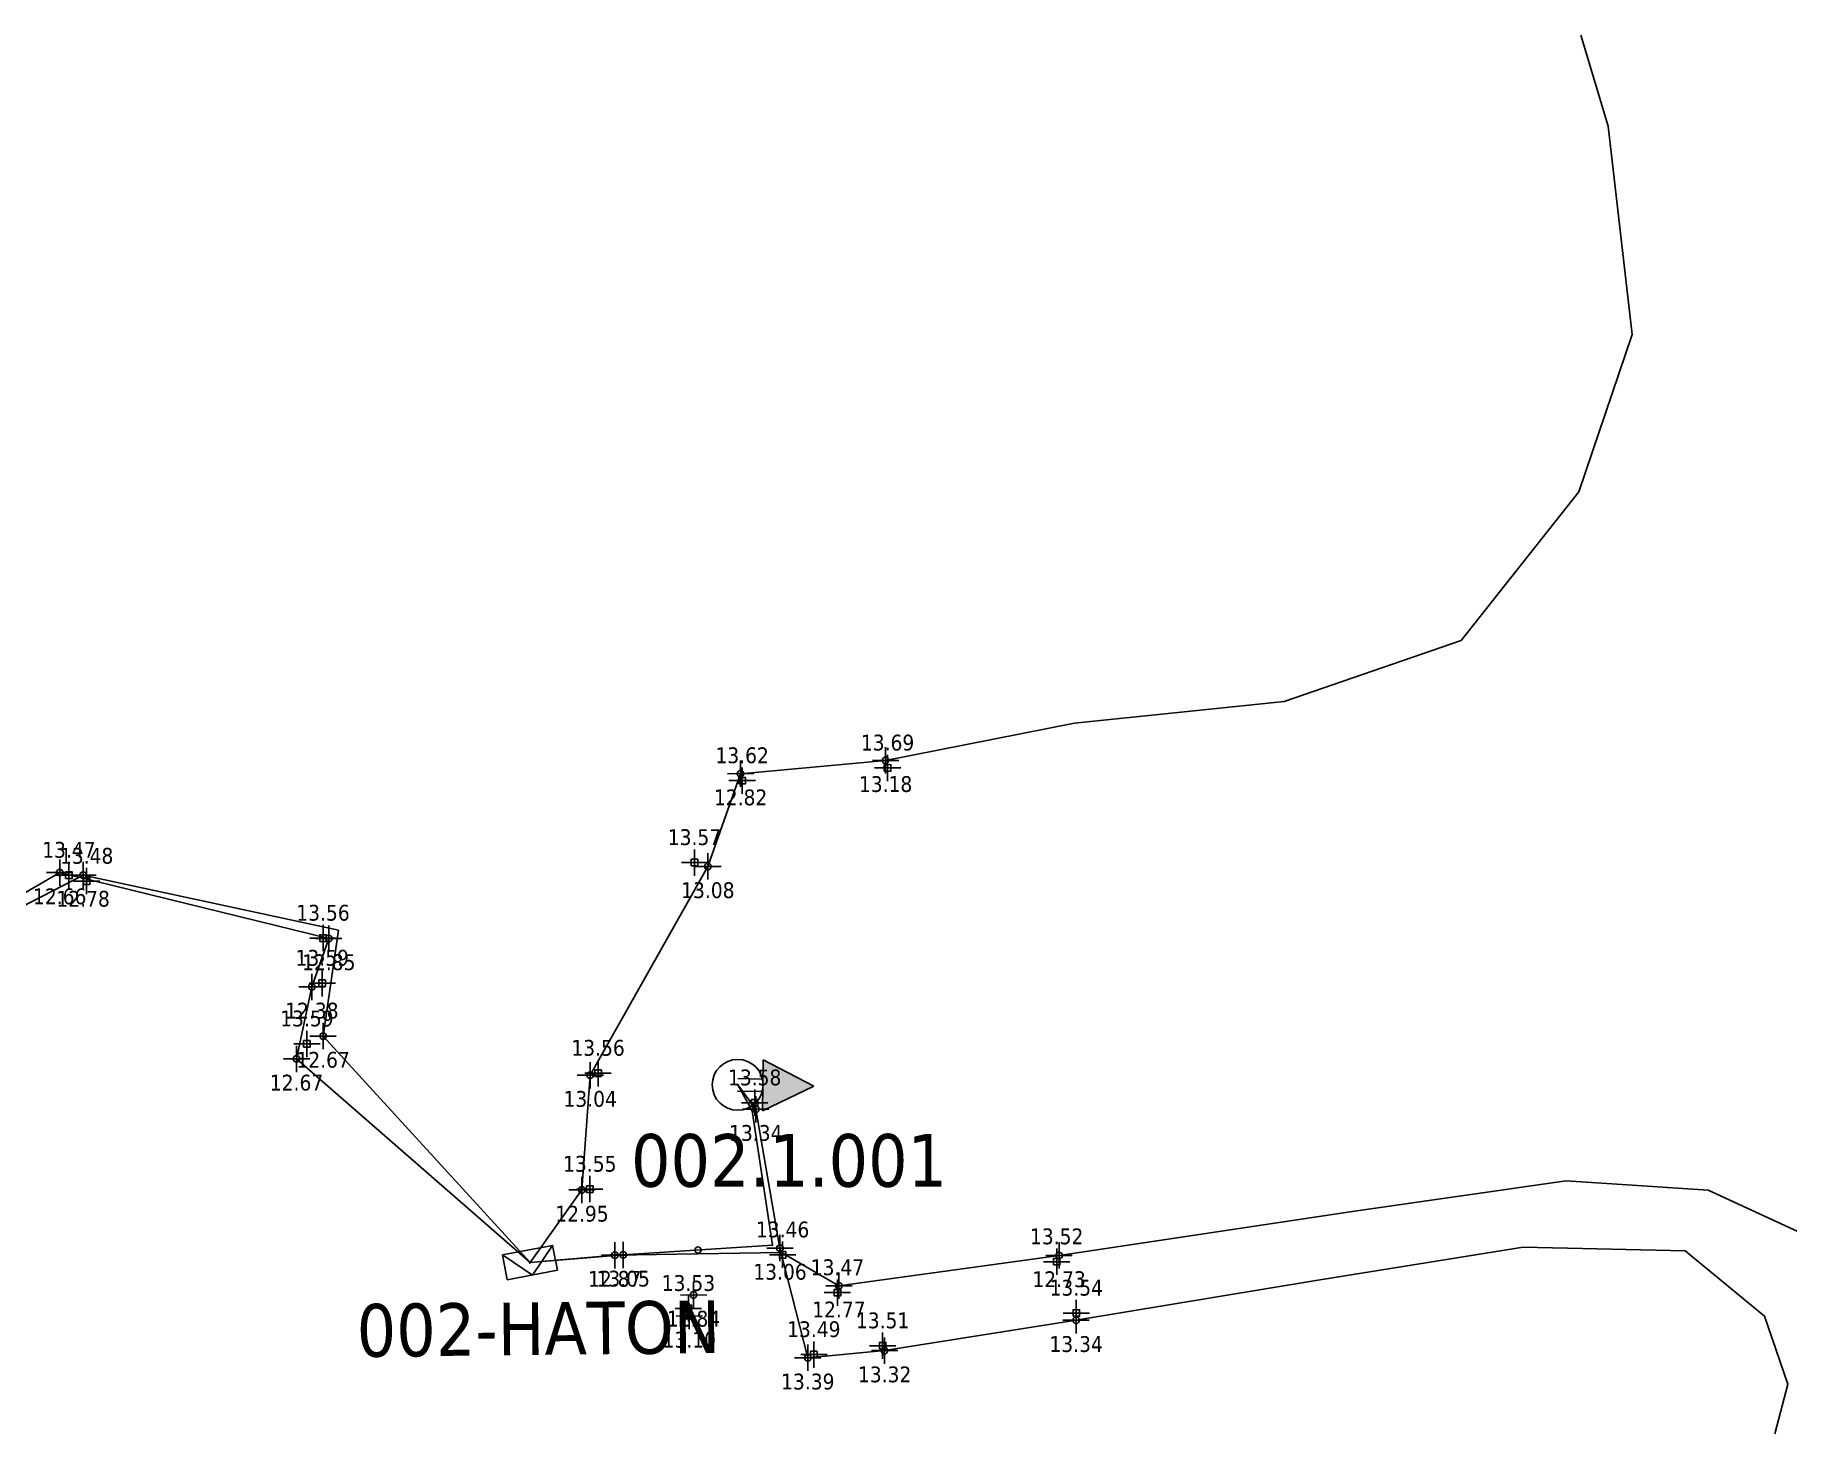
# Model space of a CAD drawing. Header units: metres. Extents: x 768975 to 769085, y 6270527 to 6270638.
# Drawn here: x 769021.99 to 769055.28, y 6270561.08 to 6270587.64 of the extents above; entities that cross this region are included whole.
import ezdxf
from ezdxf.enums import TextEntityAlignment as Align

# ---------------------------------------------------------------- set-up
doc = ezdxf.new("R2010")
doc.units = ezdxf.units.M
for name, color, linetype in [('ECL réseaux Souterrain Puissance', 1, 'ECL_TRI_SOUT'), ('ECL équipement', 6, 'Continuous'), ('ECL équipement Txt', 6, 'Continuous'), ('Topo Réseaux', 7, 'Continuous'), ('Topo TN', 4, 'Continuous')]:
    doc.layers.add(name, color=color, linetype=linetype)
doc.styles.get("Standard").update_dxf_attribs({"font": 'tahoma.ttf'})
doc.styles.add('tahoma', font='tahoma.ttf', dxfattribs={"height": 0.4})
doc.linetypes.add('ECL_TRI_SOUT', pattern='A,24,-3,["*",Standard,S=1,R=0,X=0,Y=-0.5],-3,["*",Standard,S=1,R=0,X=0,Y=-0.5],-3,["*",Standard,S=1,R=0,X=0,Y=-0.5],-3', length=36)

msp = doc.modelspace()

# ---------------------------------------------------------------- texts
at = {"layer": 'ECL équipement Txt', "ltscale": 0.25}
msp.add_text('002.1.001', height=1, dxfattribs=at).set_placement((769033.308, 6270565.776, -115.091))
msp.add_text('002-HATON', height=1, rotation=0.6171, dxfattribs=at).set_placement((769028.094, 6270563.545, 19.879), align=Align.TOP_LEFT)

# ---------------------------------------------------------------- blocks, each defined once
blk = doc.blocks.new('TOPO_PT_TN')
h = blk.add_hatch(color=4)
edge = h.paths.add_edge_path()
edge.add_arc((0, 0), 0.01, 0, 360)
for p, q in [((-0.25, 0), (0.25, 0)), ((0, 0.25), (0, -0.25))]:
    blk.add_line(p, q)
blk.add_lwpolyline([(-0.062, -0.062), (0.062, -0.062), (0.062, 0.062), (-0.062, 0.062)], close=True)
at = {"color": 4}
blk.add_circle((0, 0), 0.01, dxfattribs=at)
at = {"flags": 1}
blk.add_attdef('NUMERO_ARMOIRE', text='', height=0.4, dxfattribs=at).set_placement((0.01, 0), align=Align.CENTER)
blk.add_attdef('COORDONNEES_Z', text='', height=0.3).set_placement((0, 0.331), align=Align.CENTER)
blk = doc.blocks.new('TOPO_PT_RESEAU')
h = blk.add_hatch(color=4)
edge = h.paths.add_edge_path()
edge.add_arc((0, 0), 0.01, 0, 360)
for p, q in [((-0.25, 0), (0.25, 0)), ((0, 0.25), (0, -0.25))]:
    blk.add_line(p, q)
blk.add_circle((0, 0), 0.0625)
at = {"color": 4}
blk.add_circle((0, 0), 0.01, dxfattribs=at)
at = {"flags": 1}
blk.add_attdef('NUMERO_ARMOIRE', text='', height=0.4, dxfattribs=at).set_placement((0, -0.01), align=Align.CENTER)
blk.add_attdef('COORDONNEES_Z', text='', height=0.3).set_placement((0, -0.6), align=Align.CENTER)
blk = doc.blocks.new('ARMOIRE')
for p, q in [((0, -0.241), (-0.484, 0.241)), ((0.483, 0.241), (0, -0.241))]:
    blk.add_line(p, q)
blk.add_lwpolyline([(-0.484, 0.241), (0.483, 0.241), (0.482, -0.241), (-0.485, -0.241)], close=True)
at = {"color": 1}
blk.add_circle((0, 0), 0.01, dxfattribs=at)
at = {"ltscale": 0.25, "style": 'tahoma', "flags": 1}
for tag, p in [('ARM_NUMERO', (0.805, 1.415)), ('ARM_REF', (0.805, 1.068)), ('ARM_NOM', (0.809, 0.737)), ('ARM_PILOTE_AMONT', (0.839, 0.39)), ('ARM_AVAL_1', (0.839, -0.032)), ('ARM_AVAL_2', (0.831, -0.362)), ('ARM_AVAL_3', (0.806, -0.743)), ('ARM_AVAL_4', (0.864, -1.139)), ('ARM_AVAL_5', (0.823, -1.528))]:
    blk.add_attdef(tag, p, '', height=0.25, dxfattribs=at)
blk = doc.blocks.new('SUP_MAT ECLAIRAGE')
blk.add_circle((0, 0), 0.483)
at = {"color": 1}
blk.add_circle((0, 0), 0.01, dxfattribs=at)
at = {"ltscale": 0.25, "style": 'tahoma', "flags": 1}
blk.add_attdef('SUP_REF', (0.617, 0.068), '', height=0.25, dxfattribs=at)
blk = doc.blocks.new('LUM_LANTERNE')
blk.add_hatch(color=256).paths.add_polyline_path([(1.443, 0), (0.476, 0.483), (0.476, -0.483)])
for p, q in [((0.476, -0.483), (0.476, 0.483)), ((0.476, 0.483), (1.443, 0)), ((0, 0.118), (0.476, 0.117)), ((0, -0.118), (0.476, -0.117)), ((1.443, 0), (0.476, -0.483))]:
    blk.add_line(p, q)
at = {"color": 2}
blk.add_circle((0, 0), 0.01, dxfattribs=at)
at = {"ltscale": 0.25, "style": 'tahoma', "flags": 1}
for tag, p in [('LUM_NUMERO', (1.656, 0.942)), ('LUM_REF', (1.656, 0.312)), ('LAM_REF', (1.656, -0.249)), ('APP_REF', (1.656, -0.798)), ('CON_REF', (1.656, -1.452))]:
    blk.add_attdef(tag, p, '', height=0.25, dxfattribs=at)
blk = doc.blocks.new('CAB_RENSEIGNEMENTS')
at = {"ltscale": 0.25}
blk.add_circle((0, 0), 0.06, dxfattribs=at)
at = {"ltscale": 0.25, "style": 'tahoma', "flags": 1}
for tag, p in [('CAB_FONCTION', (0.493, 0.18)), ('CAB_POSE', (0.484, -0.104)), ('CAB_SECTION', (0.484, -0.455)), ('CAB_MATERIAU', (0.529, -0.779))]:
    blk.add_attdef(tag, p, '', height=0.2, dxfattribs=at)

# ---------------------------------------------------------------- linework, layer by layer
at = {"layer": 'ECL réseaux Souterrain Puissance', "flags": 128}
for points in [[(768974.728, 6270637.836), (768975.096, 6270636.897), (768975.33, 6270635.339), (768975.71, 6270632.353), (768976.951, 6270626.091), (768978.372, 6270619.491), (768979.521, 6270613.521), (768979.862, 6270612.426), (768980.906, 6270606.588), (768981.309, 6270604.861), (768982.238, 6270600.268), (768983.132, 6270597.97), (768983.702, 6270595.959), (768984.494, 6270590.61), (768984.921, 6270587.458), (768985.276, 6270584.986), (768986.038, 6270581.761), (768986.668, 6270578.409), (768987.591, 6270574.051), (768987.591, 6270574.051), (768988.43, 6270569.081), (768989.059, 6270566.593), (768989.176, 6270566.239), (768989.303, 6270565.801), (768990.597, 6270565.98), (768994.067, 6270566.399), (768999.968, 6270567.312), (769002.52, 6270567.627), (769009.701, 6270568.584), (769016.396, 6270569.556), (769019.971, 6270570.294), (769022.46, 6270571.74), (769027.57, 6270570.488), (769027.248, 6270569.57), (769026.957, 6270568.203), (769031.391, 6270564.336)], [(768974.728, 6270637.836), (768975.023, 6270636.818), (768975.678, 6270631.848), (768976.766, 6270626.326), (768978.236, 6270619.728), (768979.399, 6270613.459), (768979.664, 6270612.381), (768980.63, 6270606.518), (768981.071, 6270604.794), (768982.024, 6270600.11), (768982.949, 6270597.864), (768983.58, 6270596.291), (768984.429, 6270590.61), (768984.804, 6270587.435), (768985.189, 6270584.979), (768985.914, 6270581.713), (768986.522, 6270578.395), (768987.591, 6270574.051), (768987.85, 6270571.304), (768988.377, 6270569.096), (768988.849, 6270566.537), (768988.998, 6270566.175), (768989.242, 6270565.703), (768990.224, 6270565.858), (768995.207, 6270566.443), (769000.01, 6270567.199), (769006.193, 6270567.98), (769009.701, 6270568.584), (769012.257, 6270568.812), (769017.105, 6270569.582), (769019.979, 6270570.186), (769022.905, 6270571.694), (769027.751, 6270570.645), (769027.462, 6270568.637), (769031.391, 6270564.336)], [(769051.346, 6270587.644), (769051.862, 6270585.915), (769052.317, 6270581.958), (769051.304, 6270578.97), (769049.071, 6270576.145), (769045.709, 6270574.987), (769041.728, 6270574.578), (769038.142, 6270573.872), (769035.389, 6270573.619), (769034.767, 6270571.857), (769032.533, 6270567.894), (769032.377, 6270565.714), (769031.391, 6270564.336)], [(769035.335, 6270567.71), (769035.608, 6270567.216), (769035.998, 6270564.664), (769033.16, 6270564.481), (769031.391, 6270564.336)], [(769055.025, 6270561.082), (769055.276, 6270562.024), (769054.831, 6270563.321), (769053.325, 6270564.558), (769050.247, 6270564.629), (769046.275, 6270563.992), (769041.76, 6270563.239), (769038.124, 6270562.663), (769036.665, 6270562.527), (769036.137, 6270564.611), (769035.677, 6270567.247), (769035.335, 6270567.71)], [(769085.312, 6270527.48), (769083.858, 6270528.844), (769082.218, 6270531.286), (769080.756, 6270532.549), (769079.752, 6270532.923), (769076.236, 6270532.008), (769071.815, 6270529.752), (769068.936, 6270529.496), (769066.046, 6270530.581), (769064.949, 6270532.91), (769063.813, 6270540.88), (769062.822, 6270547.201), (769061.324, 6270557.171), (769061.083, 6270561.616), (769059.286, 6270563.464), (769056.372, 6270564.508), (769053.761, 6270565.712), (769051.066, 6270565.89), (769047.092, 6270565.32), (769041.436, 6270564.47), (769037.255, 6270563.895), (769036.165, 6270564.525), (769032.999, 6270564.476), (769032.999, 6270564.476), (769031.391, 6270564.336)]]:
    msp.add_lwpolyline(points, dxfattribs=at)

# ---------------------------------------------------------------- block references
at = {"layer": 'ECL réseaux Souterrain Puissance'}
msp.add_blockref('CAB_RENSEIGNEMENTS', (769034.579, 6270564.573), dxfattribs=at)
at = {"layer": 'ECL équipement'}
for name, p, rotation in [('SUP_MAT ECLAIRAGE', (769035.335, 6270567.711), 29.33692568542151), ('LUM_LANTERNE', (769035.335, 6270567.71), 359.0461130822158), ('ARMOIRE', (769031.391, 6270564.336), 10.73947752564739)]:
    msp.add_blockref(name, p, dxfattribs=dict(at, rotation=rotation))
at = {"layer": 'Topo Réseaux'}
for p, xscale, yscale, rotation, values in [((769038.142, 6270573.872), 1.000425789123128, 1.000425789123128, 0.0372147710868382, {'COORDONNEES_Z': '13.18'}), ((769035.389, 6270573.619), 1.000425791202876, 1.000425791202876, 0.03721338421748984, {'COORDONNEES_Z': '12.82'}), ((769034.767, 6270571.857), 1.000425807729614, 1.000425807729614, 0.03721301023566921, {'COORDONNEES_Z': '13.08'}), ((769022.46, 6270571.74), 1.000425807539409, 1.000425807539409, 0.03720650298815684, {'COORDONNEES_Z': '12.66'}), ((769022.905, 6270571.694), 1.000425808005675, 1.000425808005675, 0.03720655630896843, {'COORDONNEES_Z': '12.78'}), ((769027.57, 6270570.488), 1.000425819907856, 1.000425819907856, 0.03720900942129568, {'COORDONNEES_Z': '12.85'}), ((769027.248, 6270569.57), 1.000425828404359, 1.000425828404359, 0.03720884909083001, {'COORDONNEES_Z': '12.38'}), ((769027.462, 6270568.637), 1.00042583725313, 1.00042583725313, 0.03720895543801905, {'COORDONNEES_Z': '12.67'}), ((769026.957, 6270568.203), 1.00042584132585, 1.00042584132585, 0.03720879527209019, {'COORDONNEES_Z': '12.67'}), ((769032.533, 6270567.894), 1.000425844852786, 1.000425844852786, 0.03721183541548395, {'COORDONNEES_Z': '13.04'}), ((769035.677, 6270567.247), 1.000425851156753, 1.000425851156753, 0.03721338198735252, {'COORDONNEES_Z': '13.34'}), ((769032.377, 6270565.714), 1.000425865339459, 1.000425865339459, 0.03721162130086453, {'COORDONNEES_Z': '12.95'}), ((769032.999, 6270564.476), 1.000425876985828, 1.000425876985828, 0.03721204757285797, {'COORDONNEES_Z': '12.87'}), ((769033.16, 6270564.481), 1.000425876985828, 1.000425876985828, 0.03721204757285797, {'COORDONNEES_Z': '13.05'}), ((769036.137, 6270564.611), 1.000425876072652, 1.000425876072652, 0.03721364775128577, {'COORDONNEES_Z': '13.06'}), ((769041.436, 6270564.47), 1.000425877967962, 1.000425877967962, 0.03721652794080904, {'COORDONNEES_Z': '12.73'}), ((769037.255, 6270563.895), 1.000425882948413, 1.000425882948413, 0.03721428755330256, {'COORDONNEES_Z': '12.77'}), ((769034.495, 6270563.72), 1.00042588421265, 1.00042588421265, 0.03721284737627161, {'COORDONNEES_Z': '12.84'}), ((769034.414, 6270563.321), 1.000425888053144, 1.000425888053144, 0.03721274055712059, {'COORDONNEES_Z': '13.10'}), ((769041.76, 6270563.239), 1.000425889496706, 1.000425889496706, 0.03721684754081973, {'COORDONNEES_Z': '13.34'}), ((769036.665, 6270562.527), 1.000425895752886, 1.000425895752886, 0.03721418040070068, {'COORDONNEES_Z': '13.39'}), ((769038.124, 6270562.663), 1.000425894480181, 1.000425894480181, 0.03721487384396361, {'COORDONNEES_Z': '13.32'})]:
    msp.add_blockref('TOPO_PT_RESEAU', p, dxfattribs=dict(at, xscale=xscale, yscale=yscale, rotation=rotation)).add_auto_attribs(values)
at = {"layer": 'Topo TN'}
for p, xscale, yscale, rotation, values in [((769038.18, 6270573.728), 1.000425790520717, 1.000425790520717, 0.03721482437300265, {'COORDONNEES_Z': '13.69'}), ((769035.419, 6270573.487), 1.000425792598044, 1.000425792598044, 0.03721322415113348, {'COORDONNEES_Z': '13.62'}), ((769034.514, 6270571.932), 1.000425807029307, 1.000425807029307, 0.03721285024726149, {'COORDONNEES_Z': '13.57'}), ((769022.635, 6270571.692), 1.000425808120276, 1.000425808120276, 0.03720639629024936, {'COORDONNEES_Z': '13.47'}), ((769022.972, 6270571.578), 1.000425809170432, 1.000425809170432, 0.03720660960380248, {'COORDONNEES_Z': '13.48'}), ((769027.46, 6270570.497), 1.000425819794465, 1.000425819794465, 0.03720927611627156, {'COORDONNEES_Z': '13.56'}), ((769027.445, 6270569.641), 1.000425827822886, 1.000425827822886, 0.03720890245060799, {'COORDONNEES_Z': '13.59'}), ((769027.154, 6270568.489), 1.000425838648904, 1.000425838648904, 0.03720884870980446, {'COORDONNEES_Z': '13.59'}), ((769032.683, 6270567.932), 1.00042584450233, 1.00042584450233, 0.03721172875221872, {'COORDONNEES_Z': '13.56'}), ((769035.657, 6270567.37), 1.000425849992602, 1.000425849992602, 0.03721338203065613, {'COORDONNEES_Z': '13.58'}), ((769032.526, 6270565.73), 1.000425865107839, 1.000425865107839, 0.03721172798577842, {'COORDONNEES_Z': '13.55'}), ((769036.187, 6270564.483), 1.000425877122205, 1.000425877122205, 0.03721380772669064, {'COORDONNEES_Z': '13.46'}), ((769041.391, 6270564.352), 1.000425879015699, 1.000425879015699, 0.03721652790183246, {'COORDONNEES_Z': '13.52'}), ((769037.228, 6270563.765), 1.000425884111356, 1.000425884111356, 0.03721418083374632, {'COORDONNEES_Z': '13.47'}), ((769034.398, 6270563.466), 1.00042588665495, 1.00042588665495, 0.03721263393283276, {'COORDONNEES_Z': '13.53'}), ((769041.763, 6270563.377), 1.000425888213114, 1.000425888213114, 0.03721658089783037, {'COORDONNEES_Z': '13.54'}), ((769038.086, 6270562.757), 1.000425893664066, 1.000425893664066, 0.03721476719802683, {'COORDONNEES_Z': '13.51'}), ((769036.78, 6270562.589), 1.00042589516718, 1.00042589516718, 0.0372138603936019, {'COORDONNEES_Z': '13.49'})]:
    msp.add_blockref('TOPO_PT_TN', p, dxfattribs=dict(at, xscale=xscale, yscale=yscale, rotation=rotation)).add_auto_attribs(values)

msp.set_redraw_order([(e.dxf.handle, doc.entitydb.next_handle()) for e in msp.query("TEXT MTEXT ATTDEF DIMENSION ARC_DIMENSION")])  # texts and dimensions are drawn at this point

doc.saveas('drawing.dxf')
